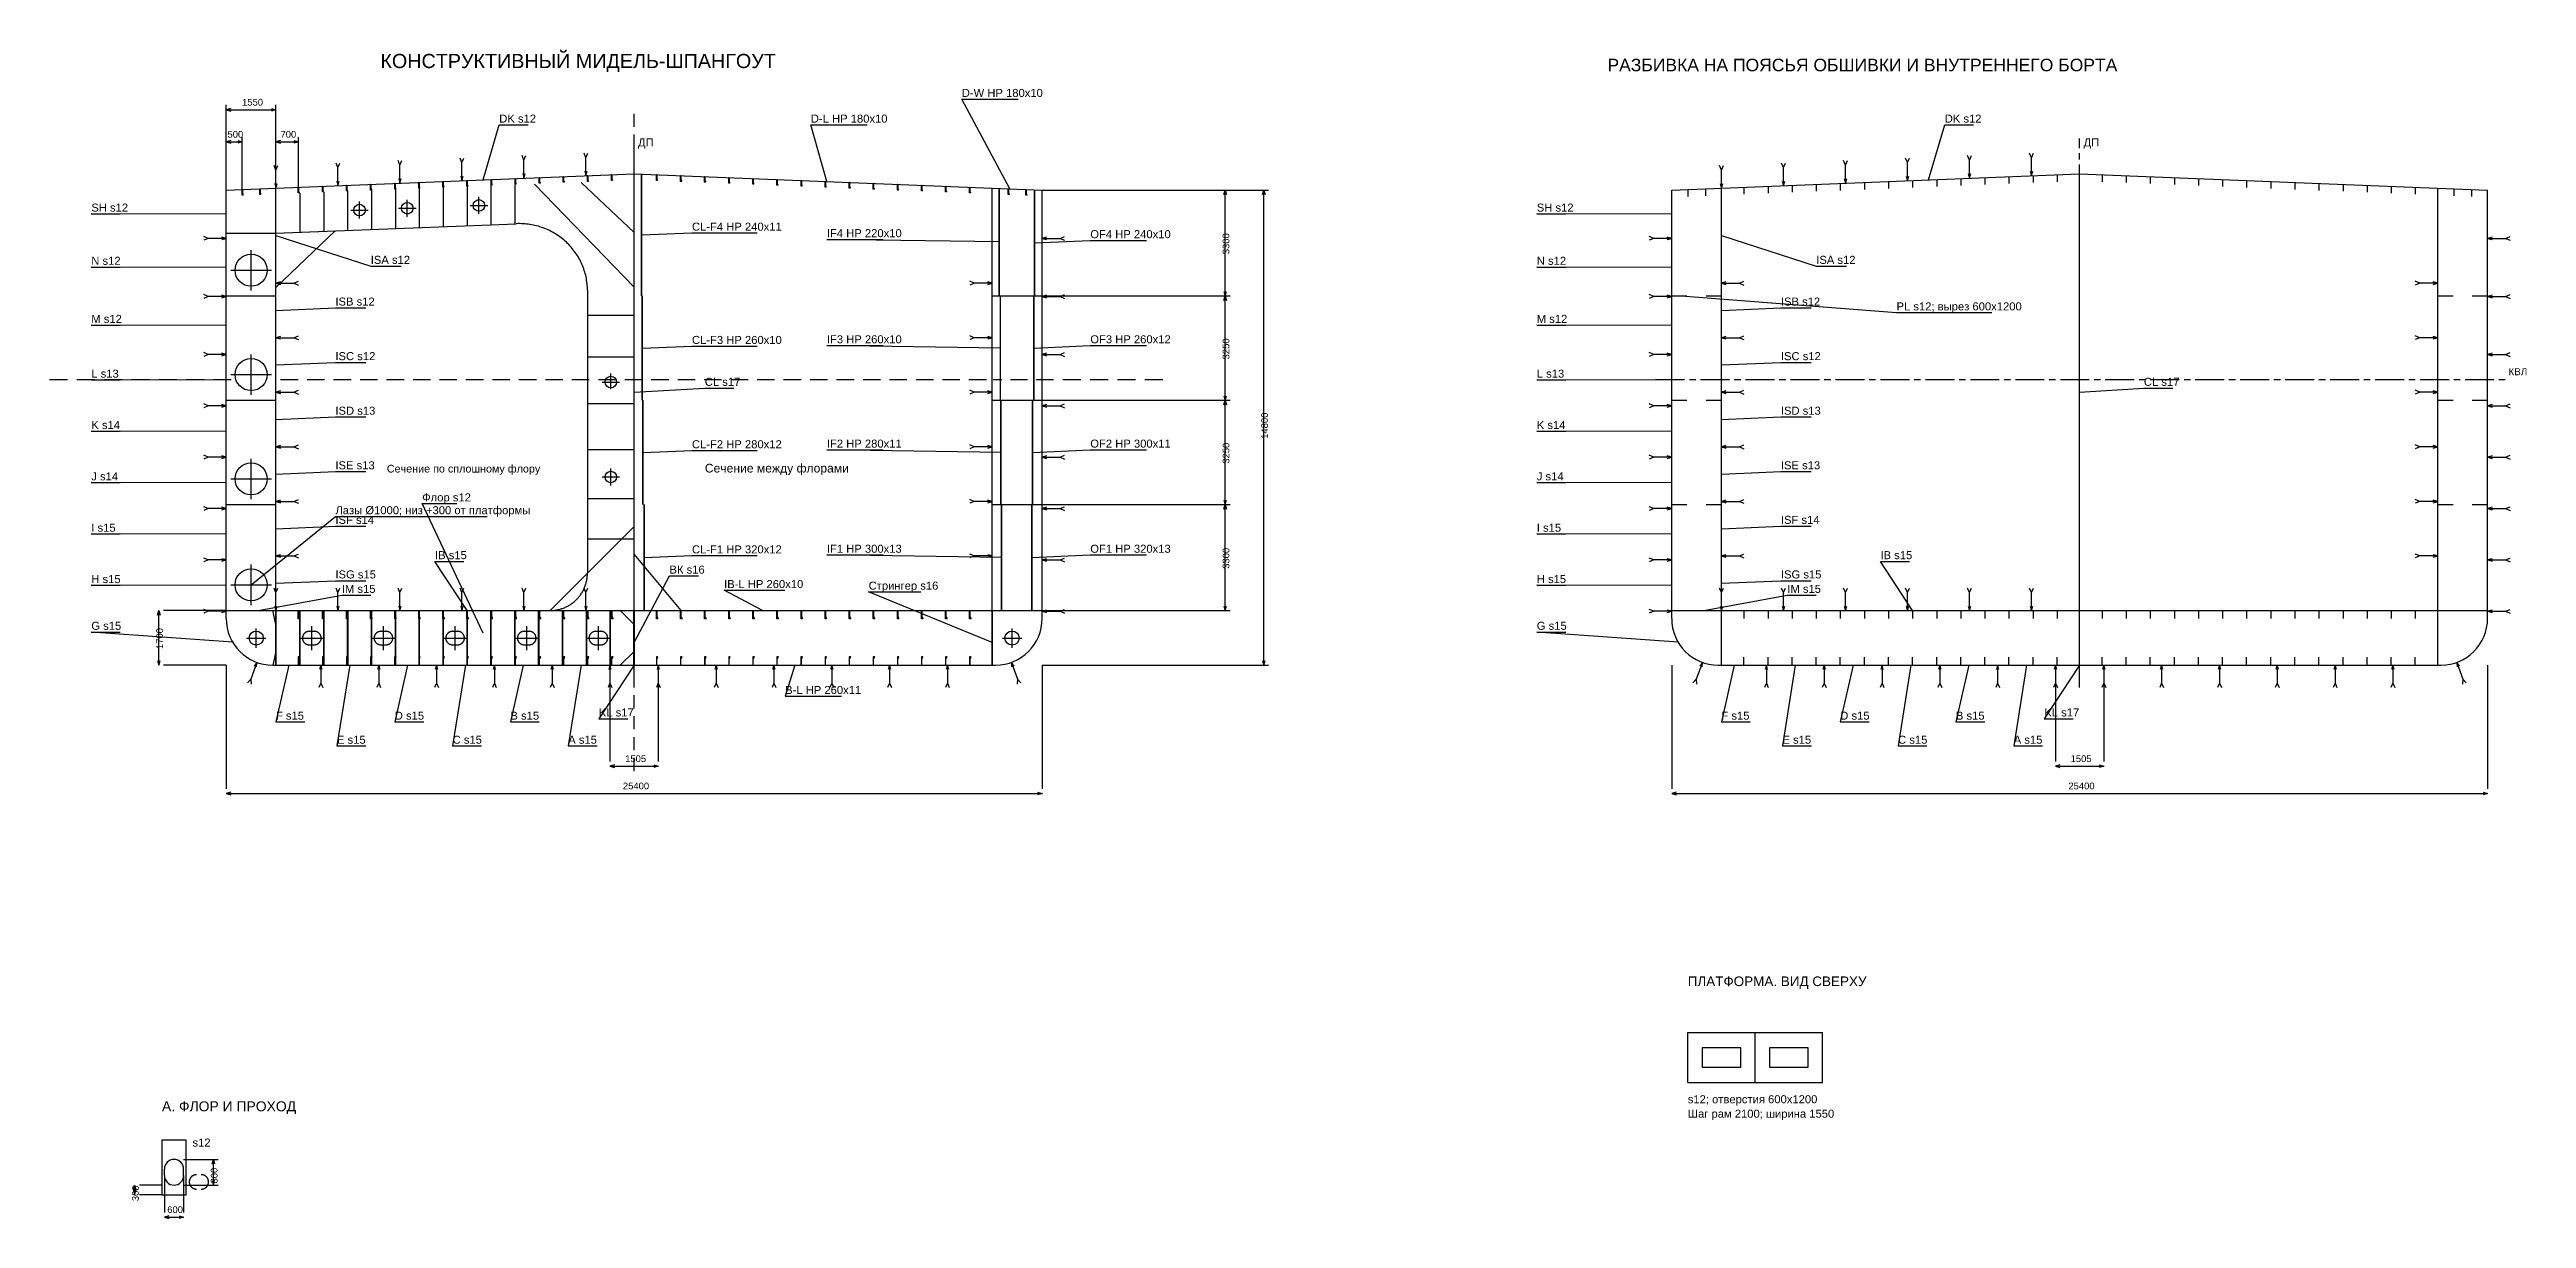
# Model space of a CAD drawing. Header units: millimetres. Extents: x -5500 to 147650, y -17240 to 192034.
# Drawn here: x -5500 to 71611, y -17240 to 19178 of the extents above; entities that cross this region are included whole.
import ezdxf

# ---------------------------------------------------------------- set-up
doc = ezdxf.new("R2010")
doc.units = ezdxf.units.MM
doc.linetypes.add('AXIS22', pattern=[1400, 900, -150, 200, -150])
for name, color, linetype in [('03_CENTER', 30, 'Continuous'), ('03_DIM', 2, 'Continuous'), ('03_FRAME_DETAIL', 7, 'Continuous'), ('03_FRAME_LAYOUT', 4, 'Continuous'), ('03_HULL', 4, 'Continuous'), ('03_MEMBER', 7, 'Continuous'), ('03_SEAM', 7, 'Continuous'), ('03_TEXT', 7, 'Continuous'), ('04_CENTER', 30, 'AXIS22'), ('04_DIM', 2, 'Continuous'), ('04_HULL', 4, 'Continuous'), ('04_MEMBER', 7, 'Continuous'), ('04_SEAM', 7, 'Continuous'), ('04_TEXT', 7, 'Continuous'), ('FLOOR_DIM', 2, 'Continuous'), ('FLOOR_HULL', 4, 'Continuous'), ('FLOOR_TEXT', 7, 'Continuous'), ('PLATFORM_HULL', 4, 'Continuous'), ('PLATFORM_TEXT', 7, 'Continuous')]:
    doc.layers.add(name, color=color, linetype=linetype)
doc.styles.add('RU', font='arial.ttf')

msp = doc.modelspace()

# ---------------------------------------------------------------- texts
at = {"layer": '03_DIM', "style": 'RU'}
for s, p in [('1550', (495, 17430)), ('500', (40, 16430)), ('700', (1690, 16430)), ('1505', (12420, -3020)), ('25400', (12350, -3870))]:
    msp.add_text(s, height=210, dxfattribs=at).set_placement(p)
for s, p in [('3300', (31230, 12800)), ('3250', (31230, 9525)), ('14800', (32430, 7050)), ('3250', (31230, 6275)), ('3300', (31230, 3000)), ('1700', (-1970, 500))]:
    msp.add_text(s, height=210, rotation=90, dxfattribs=at).set_placement(p)
at = {"layer": '03_TEXT', "style": 'RU'}
for s, height, p in [('КОНСТРУКТИВНЫЙ МИДЕЛЬ-ШПАНГОУТ', 440, (4800, 18600)), ('D-W HP 180x10', 250, (22900, 17700)), ('DK s12', 250, (8500, 16900)), ('D-L HP 180x10', 250, (18200, 16900)), ('ДП', 250, (12820, 16158)), ('SH s12', 250, (-4200, 14128)), ('CL-F4 HP 240x11', 250, (14500, 13534)), ('IF4 HP 220x10', 250, (18700, 13331)), ('OF4 HP 240x10', 250, (26900, 13300)), ('N s12', 250, (-4200, 12470)), ('ISA s12', 250, (4500, 12500)), ('M s12', 250, (-4200, 10660)), ('ISB s12', 250, (3400, 11200)), ('CL-F3 HP 260x10', 250, (14500, 10005)), ('IF3 HP 260x10', 250, (18700, 10025)), ('OF3 HP 260x12', 250, (26900, 10025)), ('ISC s12', 250, (3400, 9500)), ('L s13', 250, (-4200, 8955)), ('CL s17', 250, (14900, 8700)), ('ISD s13', 250, (3400, 7800)), ('K s14', 250, (-4200, 7355)), ('CL-F2 HP 280x12', 250, (14500, 6755)), ('IF2 HP 280x11', 250, (18700, 6775)), ('OF2 HP 300x11', 250, (26900, 6775)), ('ISE s13', 250, (3400, 6100)), ('Сечение по сплошному флору', 240, (5000, 6000)), ('Сечение между флорами', 270, (14900, 6000)), ('J s14', 250, (-4200, 5755)), ('Лазы %%c1000; низ +300 от платформы', 250, (3400, 4700)), ('ISF s14', 250, (3400, 4400)), ('Флор s12', 250, (6100, 5100)), ('I s15', 250, (-4200, 4155)), ('IB s15', 250, (6500, 3300)), ('ВК s16', 250, (13800, 2850)), ('CL-F1 HP 320x12', 250, (14500, 3480)), ('IF1 HP 300x13', 250, (18700, 3500)), ('OF1 HP 320x13', 250, (26900, 3500)), ('H s15', 250, (-4200, 2555)), ('ISG s15', 250, (3400, 2700)), ('IM s15', 250, (3600, 2250)), ('IB-L HP 260x10', 250, (15500, 2400)), ('Стрингер s16', 250, (20000, 2350)), ('G s15', 250, (-4200, 1100)), ('B-L HP 260x11', 250, (17400, -900)), ('F s15', 250, (1548, -1700)), ('D s15', 250, (5248, -1700)), ('B s15', 250, (8848, -1700)), ('KL s17', 250, (11600, -1600)), ('E s15', 250, (3448, -2450)), ('C s15', 250, (7048, -2450)), ('A s15', 250, (10648, -2450))]:
    msp.add_text(s, height=height, dxfattribs=at).set_placement(p)
at = {"layer": '04_DIM', "style": 'RU'}
for s, p in [('1505', (57420, -3020)), ('25400', (57350, -3870))]:
    msp.add_text(s, height=210, dxfattribs=at).set_placement(p)
at = {"layer": '04_TEXT', "style": 'RU'}
for s, height, p in [('РАЗБИВКА НА ПОЯСЬЯ ОБШИВКИ И ВНУТРЕННЕГО БОРТА', 390, (43000, 18500)), ('DK s12', 250, (53500, 16900)), ('ДП', 250, (57820, 16158)), ('SH s12', 250, (40800, 14128)), ('N s12', 250, (40800, 12470)), ('ISA s12', 250, (49500, 12500)), ('M s12', 250, (40800, 10660)), ('ISB s12', 250, (48400, 11200)), ('PL s12; вырез 600x1200', 250, (52000, 11050)), ('ISC s12', 250, (48400, 9500)), ('L s13', 250, (40800, 8955)), ('CL s17', 250, (59700, 8700)), ('КВЛ', 220, (71050, 9030)), ('ISD s13', 250, (48400, 7800)), ('K s14', 250, (40800, 7355)), ('ISE s13', 250, (48400, 6100)), ('J s14', 250, (40800, 5755)), ('ISF s14', 250, (48400, 4400)), ('I s15', 250, (40800, 4155)), ('IB s15', 250, (51500, 3300)), ('H s15', 250, (40800, 2555)), ('ISG s15', 250, (48400, 2700)), ('IM s15', 250, (48600, 2250)), ('G s15', 250, (40800, 1100)), ('F s15', 250, (46548, -1700)), ('D s15', 250, (50248, -1700)), ('B s15', 250, (53848, -1700)), ('KL s17', 250, (56600, -1600)), ('E s15', 250, (48448, -2450)), ('C s15', 250, (52048, -2450)), ('A s15', 250, (55648, -2450))]:
    msp.add_text(s, height=height, dxfattribs=at).set_placement(p)
at = {"layer": 'FLOOR_DIM', "style": 'RU'}
for s, p in [('800', (-270, -16150)), ('300', (-2720, -16700))]:
    msp.add_text(s, height=210, rotation=90, dxfattribs=at).set_placement(p)
msp.add_text('600', height=210, dxfattribs=at).set_placement((-1835, -17070))
at = {"layer": 'FLOOR_TEXT', "style": 'RU'}
for s, height, p in [('А. ФЛОР И ПРОХОД', 310, (-2000, -13900)), ('s12', 250, (-1050, -15000))]:
    msp.add_text(s, height=height, dxfattribs=at).set_placement(p)
at = {"layer": 'PLATFORM_TEXT', "style": 'RU'}
for s, height, p in [('ПЛАТФОРМА. ВИД СВЕРХУ', 300, (45500, -10000)), ('s12; отверстия 600x1200', 250, (45500, -13650)), ('Шаг рам 2100; ширина 1550', 250, (45500, -14100))]:
    msp.add_text(s, height=height, dxfattribs=at).set_placement(p)

# ---------------------------------------------------------------- linework, layer by layer
at = {"layer": '03_CENTER'}
for p, q in [((12700, 16768), (12700, 17178)), ((12700, 16118), (12700, 16528)), ((12700, -700), (12700, 16408)), ((12700, 15468), (12700, 15878)), ((12700, 14847), (12700, 15233)), ((3880, 14175), (4423, 14175)), ((4152, 13911), (4152, 14439)), ((5367, 14233), (5910, 14233)), ((5638, 13969), (5638, 14497)), ((7597, 14320), (8140, 14320)), ((7868, 14056), (7868, 14584)), ((12700, 14234), (12700, 14621)), ((12700, 13621), (12700, 14008)), ((12700, 13009), (12700, 13395)), ((775, 11670), (775, 12930)), ((12700, 12396), (12700, 12782)), ((145, 12300), (1405, 12300)), ((12700, 11783), (12700, 12169)), ((12700, 11150), (12700, 11557)), ((12700, 10500), (12700, 10910)), ((12700, 9850), (12700, 10260)), ((775, 8420), (775, 9680)), ((12700, 9200), (12700, 9610)), ((-5500, 8900), (-4940, 8900)), ((-4650, 8900), (-4090, 8900)), ((-3800, 8900), (-3240, 8900)), ((-2950, 8900), (-2390, 8900)), ((-2100, 8900), (-1540, 8900)), ((-1250, 8900), (-690, 8900)), ((-400, 8900), (150, 8900)), ((145, 9050), (1405, 9050)), ((1695, 8900), (2238, 8900)), ((2520, 8900), (3063, 8900)), ((3344, 8900), (3887, 8900)), ((4168, 8900), (4711, 8900)), ((4992, 8900), (5535, 8900)), ((5816, 8900), (6359, 8900)), ((6640, 8900), (7183, 8900)), ((7464, 8900), (8007, 8900)), ((8288, 8900), (8831, 8900)), ((9113, 8900), (9656, 8900)), ((9937, 8900), (10480, 8900)), ((10761, 8900), (11304, 8900)), ((11585, 8900), (12128, 8900)), ((11701, 8819), (12244, 8819)), ((11973, 8591), (11973, 9080)), ((12409, 8900), (12952, 8900)), ((12700, 8616), (12700, 8960)), ((13233, 8900), (13776, 8900)), ((14057, 8900), (14600, 8900)), ((14882, 8900), (15424, 8900)), ((15706, 8900), (16249, 8900)), ((16530, 8900), (17073, 8900)), ((17354, 8900), (17897, 8900)), ((18178, 8900), (18721, 8900)), ((19002, 8900), (19545, 8900)), ((19826, 8900), (20369, 8900)), ((20650, 8900), (21193, 8900)), ((21475, 8900), (22018, 8900)), ((22299, 8900), (22842, 8900)), ((23123, 8900), (23666, 8900)), ((23872, 8900), (24146, 8900)), ((24418, 8900), (24942, 8900)), ((25213, 8900), (25760, 8900)), ((26050, 8900), (26610, 8900)), ((26900, 8900), (27460, 8900)), ((27750, 8900), (28310, 8900)), ((28600, 8900), (29160, 8900)), ((12700, 8059), (12700, 8421)), ((12700, 7438), (12700, 7829)), ((12700, 6816), (12700, 7208)), ((775, 5170), (775, 6430)), ((12700, 6195), (12700, 6587)), ((145, 5800), (1405, 5800)), ((11701, 5860), (12244, 5860)), ((11973, 5593), (11973, 6128)), ((12700, 5574), (12700, 5965)), ((12700, 4951), (12700, 5344)), ((12700, 4321), (12700, 4719)), ((12700, 3690), (12700, 4088)), ((775, 1870), (775, 3130)), ((12700, 3059), (12700, 3457)), ((145, 2500), (1405, 2500)), ((12700, 2428), (12700, 2826)), ((12700, 1797), (12700, 2195)), ((12700, 1169), (12700, 1560)), ((636, 842), (1235, 842)), ((935, 543), (935, 1141)), ((2277, 842), (3053, 842)), ((2665, 468), (2665, 1216)), ((4507, 842), (5283, 842)), ((4895, 468), (4895, 1216)), ((6737, 842), (7513, 842)), ((7125, 468), (7125, 1216)), ((8967, 842), (9743, 842)), ((9355, 468), (9355, 1216)), ((11197, 842), (11973, 842)), ((11585, 468), (11585, 1216)), ((12700, 561), (12700, 945)), ((24165, 842), (24764, 842)), ((24465, 543), (24465, 1141)), ((12700, -50), (12700, 337)), ((12700, -700), (12700, -290)), ((12700, -1350), (12700, -940)), ((12700, -2000), (12700, -1590)), ((12700, -2650), (12700, -2240)), ((12700, -3300), (12700, -2890))]:
    msp.add_line(p, q, dxfattribs=at)
at = {"layer": '03_DIM'}
for p, q in [((0, 14800), (0, 17450)), ((0, 17300), (1550, 17300)), ((1550, 14862), (1550, 17450)), ((0, 14800), (0, 16450)), ((0, 16300), (500, 16300)), ((500, 14820), (500, 16450)), ((1550, 14862), (1550, 16450)), ((1550, 16300), (2250, 16300)), ((2250, 14890), (2250, 16450)), ((25400, 14800), (32450, 14800)), ((25400, 14800), (31250, 14800)), ((31100, 11500), (31100, 14800)), ((32300, 0), (32300, 14800)), ((25400, 11500), (31250, 11500)), ((25400, 11500), (31250, 11500)), ((31100, 8250), (31100, 11500)), ((25400, 8250), (31250, 8250)), ((25400, 8250), (31250, 8250)), ((31100, 5000), (31100, 8250)), ((25400, 5000), (31250, 5000)), ((25400, 5000), (31250, 5000)), ((31100, 1700), (31100, 5000)), ((-2100, 0), (-2100, 1700)), ((0, 1700), (-1950, 1700)), ((25400, 1700), (31250, 1700)), ((0, 0), (-1950, 0)), ((0, 0), (0, -3850)), ((11948, 0), (11948, -3000)), ((13452, 0), (13452, -3000)), ((25400, 0), (25400, -3850)), ((25400, 0), (32450, 0)), ((11948, -3150), (13452, -3150)), ((0, -4000), (25400, -4000))]:
    msp.add_line(p, q, dxfattribs=at)
for points in [[(140, 17340), (0, 17300), (140, 17260)], [(1410, 17340), (1550, 17300), (1410, 17260)], [(140, 16340), (0, 16300), (140, 16260)], [(360, 16340), (500, 16300), (360, 16260)], [(1690, 16340), (1550, 16300), (1690, 16260)], [(2110, 16340), (2250, 16300), (2110, 16260)], [(31060, 14660), (31100, 14800), (31140, 14660)], [(32260, 14660), (32300, 14800), (32340, 14660)], [(31060, 11640), (31100, 11500), (31140, 11640)], [(31060, 11360), (31100, 11500), (31140, 11360)], [(31060, 8390), (31100, 8250), (31140, 8390)], [(31060, 8110), (31100, 8250), (31140, 8110)], [(31060, 5140), (31100, 5000), (31140, 5140)], [(31060, 4860), (31100, 5000), (31140, 4860)], [(-2140, 1560), (-2100, 1700), (-2060, 1560)], [(31060, 1840), (31100, 1700), (31140, 1840)], [(-2140, 140), (-2100, 0), (-2060, 140)], [(32260, 140), (32300, 0), (32340, 140)], [(12088, -3110), (11948, -3150), (12088, -3190)], [(13312, -3110), (13452, -3150), (13312, -3190)], [(140, -3960), (0, -4000), (140, -4040)], [(25260, -3960), (25400, -4000), (25260, -4040)]]:
    msp.add_lwpolyline(points, dxfattribs=at)
at = {"layer": '03_FRAME_DETAIL'}
for p, q in [((2293, 14706), (2293, 13490)), ((3037, 14735), (3037, 13519)), ((3780, 14764), (3780, 13548)), ((4523, 14793), (4523, 13577)), ((5267, 14822), (5267, 13606)), ((6010, 14851), (6010, 13635)), ((6753, 14880), (6753, 13664)), ((7497, 14908), (7497, 13692)), ((8240, 14937), (8240, 13721)), ((8983, 14966), (8983, 13750)), ((9597, 14981), (12700, 11774)), ((11052, 15037), (12700, 13480)), ((11246, 10900), (12700, 10900)), ((11246, 9600), (12700, 9600)), ((11246, 8154), (12700, 8154)), ((11246, 6721), (12700, 6721)), ((11246, 5191), (12700, 5191)), ((10082, 1700), (12700, 4321)), ((11246, 3932), (12700, 3932)), ((12700, 3447), (14154, 1700))]:
    msp.add_line(p, q, dxfattribs=at)
for centre in [(4152, 14175), (5638, 14233), (7868, 14320), (11973, 8819), (11973, 5860)]:
    msp.add_circle(centre, 180, dxfattribs=at)
at = {"layer": '03_FRAME_LAYOUT'}
for p, q in [((0, 13461), (1550, 13461)), ((1550, 13461), (9027, 13752)), ((11246, 11679), (11246, 2865))]:
    msp.add_line(p, q, dxfattribs=at)
msp.add_lwpolyline([(1550, 11764), (1550, 13461), (3392, 13533)], close=True, dxfattribs=at)
for points in [[(11246, 11679), (11245, 11732), (11243, 11784), (11240, 11836), (11235, 11888), (11229, 11940), (11221, 11991), (11213, 12043), (11203, 12094), (11191, 12145), (11178, 12196), (11164, 12246), (11149, 12296), (11132, 12346), (11115, 12395), (11095, 12444), (11075, 12492), (11053, 12540), (11030, 12587), (11006, 12634), (10981, 12680), (10955, 12725), (10927, 12770), (10898, 12814), (10868, 12858), (10837, 12900), (10805, 12942), (10772, 12983), (10738, 13023), (10702, 13062), (10666, 13101), (10629, 13138), (10590, 13175), (10551, 13211), (10511, 13246), (10470, 13279), (10428, 13312), (10386, 13344), (10342, 13374), (10298, 13404), (10253, 13432), (10207, 13460), (10161, 13486), (10114, 13511), (10066, 13535), (10018, 13558), (9969, 13579), (9919, 13600), (9869, 13619), (9819, 13637), (9768, 13653), (9717, 13669), (9665, 13683), (9613, 13696), (9561, 13707), (9508, 13718), (9455, 13727), (9402, 13734), (9349, 13741), (9296, 13746), (9242, 13750), (9188, 13752), (9135, 13754), (9081, 13753), (9027, 13752)], [(10082, 1700), (10111, 1700), (10139, 1701), (10168, 1703), (10196, 1706), (10225, 1709), (10253, 1713), (10281, 1717), (10309, 1722), (10337, 1728), (10365, 1735), (10392, 1742), (10420, 1750), (10447, 1759), (10474, 1768), (10501, 1778), (10527, 1789), (10554, 1800), (10580, 1812), (10605, 1824), (10631, 1838), (10656, 1851), (10680, 1866), (10705, 1881), (10729, 1896), (10752, 1912), (10775, 1929), (10798, 1947), (10820, 1964), (10842, 1983), (10864, 2002), (10884, 2021), (10905, 2041), (10925, 2062), (10944, 2083), (10963, 2104), (10982, 2126), (10999, 2148), (11017, 2171), (11033, 2194), (11050, 2218), (11065, 2242), (11080, 2266), (11095, 2291), (11108, 2316), (11121, 2341), (11134, 2367), (11146, 2393), (11157, 2419), (11168, 2446), (11178, 2472), (11187, 2499), (11196, 2527), (11204, 2554), (11211, 2582), (11217, 2610), (11223, 2637), (11229, 2666), (11233, 2694), (11237, 2722), (11240, 2751), (11242, 2779), (11244, 2808), (11245, 2836), (11246, 2865)]]:
    msp.add_lwpolyline(points, dxfattribs=at)
at = {"layer": '03_HULL'}
for p, q in [((0, 1450), (0, 14800)), ((1550, 0), (1550, 14862)), ((12700, 0), (12700, 15308)), ((23850, 0), (23850, 14862)), ((25400, 1450), (25400, 14800)), ((0, 11500), (1550, 11500)), ((23850, 11500), (25400, 11500)), ((0, 8250), (1550, 8250)), ((23850, 8250), (25400, 8250)), ((0, 5000), (1550, 5000)), ((23850, 5000), (25400, 5000)), ((0, 1700), (25400, 1700)), ((1450, 0), (23950, 0))]:
    msp.add_line(p, q, dxfattribs=at)
msp.add_lwpolyline([(0, 14800), (12700, 15308), (25400, 14800)], dxfattribs=at)
for centre, start, end in [((1450, 1450), 180, 270), ((23950, 1450), 270, 360)]:
    msp.add_arc(centre, 1450, start, end, dxfattribs=at)
at = {"layer": '03_MEMBER'}
for p, q in [((12929, 11500), (12929, 15308)), ((12940, 11500), (12940, 15308)), ((24060, 11500), (24060, 14862)), ((24070, 11500), (24070, 14862)), ((25160, 11500), (25160, 14800)), ((25170, 11500), (25170, 14800)), ((12950, 8250), (12950, 11500)), ((12960, 8250), (12960, 11500)), ((24100, 8250), (24100, 11500)), ((24110, 8250), (24110, 11500)), ((25140, 8250), (25140, 11500)), ((25152, 8250), (25152, 11500)), ((12968, 5000), (12968, 8250)), ((12980, 5000), (12980, 8250)), ((24119, 5000), (24119, 8250)), ((24130, 5000), (24130, 8250)), ((25100, 5000), (25100, 8250)), ((25111, 5000), (25111, 8250)), ((13008, 1700), (13008, 5000)), ((13020, 1700), (13020, 5000)), ((24137, 1700), (24137, 5000)), ((24150, 1700), (24150, 5000)), ((25080, 1700), (25080, 5000)), ((25093, 1700), (25093, 5000)), ((1548, 0), (1548, 1700)), ((1558, 0), (1558, 1700)), ((2293, 0), (2293, 1700)), ((2305, 0), (2305, 1700)), ((3037, 0), (3037, 1700)), ((3048, 0), (3048, 1700)), ((3780, 0), (3780, 1700)), ((3792, 0), (3792, 1700)), ((4523, 0), (4523, 1700)), ((4535, 0), (4535, 1700)), ((5267, 0), (5267, 1700)), ((5278, 0), (5278, 1700)), ((6010, 0), (6010, 1700)), ((6022, 0), (6022, 1700)), ((6753, 0), (6753, 1700)), ((6765, 0), (6765, 1700)), ((7497, 0), (7497, 1700)), ((7508, 0), (7508, 1700)), ((8240, 0), (8240, 1700)), ((8252, 0), (8252, 1700)), ((8983, 0), (8983, 1700)), ((8995, 0), (8995, 1700)), ((9727, 0), (9727, 1700)), ((9738, 0), (9738, 1700)), ((10470, 0), (10470, 1700)), ((10482, 0), (10482, 1700)), ((11213, 0), (11213, 1700)), ((11225, 0), (11225, 1700)), ((11957, 0), (11957, 1700)), ((11968, 0), (11968, 1700)), ((12692, 0), (12692, 1700)), ((12708, 0), (12708, 1700)), ((23842, 0), (23842, 1700)), ((23852, 0), (23852, 1700)), ((2592, 1052), (2738, 1052)), ((4822, 1052), (4968, 1052)), ((7052, 1052), (7198, 1052)), ((9282, 1052), (9428, 1052)), ((11512, 1052), (11658, 1052)), ((2592, 631), (2738, 631)), ((4822, 631), (4968, 631)), ((7052, 631), (7198, 631)), ((9282, 631), (9428, 631)), ((11512, 631), (11658, 631))]:
    msp.add_line(p, q, dxfattribs=at)
for points in [[(495, 14820), (505, 14820), (505, 14683), (530, 14650), (520, 14640), (495, 14640)], [(1045, 14842), (1055, 14842), (1055, 14705), (1080, 14672), (1070, 14662), (1045, 14662)], [(2245, 14890), (2255, 14890), (2255, 14753), (2280, 14720), (2270, 14710), (2245, 14710)], [(2995, 14920), (3005, 14920), (3005, 14783), (3030, 14750), (3020, 14740), (2995, 14740)], [(3745, 14950), (3755, 14950), (3755, 14813), (3780, 14780), (3770, 14770), (3745, 14770)], [(4495, 14980), (4505, 14980), (4505, 14843), (4530, 14810), (4520, 14800), (4495, 14800)], [(5245, 15010), (5255, 15010), (5255, 14873), (5280, 14840), (5270, 14830), (5245, 14830)], [(5995, 15040), (6005, 15040), (6005, 14903), (6030, 14870), (6020, 14860), (5995, 14860)], [(6745, 15070), (6755, 15070), (6755, 14933), (6780, 14900), (6770, 14890), (6745, 14890)], [(7495, 15100), (7505, 15100), (7505, 14963), (7530, 14930), (7520, 14920), (7495, 14920)], [(8245, 15130), (8255, 15130), (8255, 14993), (8280, 14960), (8270, 14950), (8245, 14950)], [(8995, 15160), (9005, 15160), (9005, 15023), (9030, 14990), (9020, 14980), (8995, 14980)], [(9745, 15190), (9755, 15190), (9755, 15053), (9780, 15020), (9770, 15010), (9745, 15010)], [(10495, 15220), (10505, 15220), (10505, 15083), (10530, 15050), (10520, 15040), (10495, 15040)], [(11245, 15250), (11255, 15250), (11255, 15113), (11280, 15080), (11270, 15070), (11245, 15070)], [(11995, 15280), (12005, 15280), (12005, 15143), (12030, 15110), (12020, 15100), (11995, 15100)], [(13395, 15280), (13405, 15280), (13405, 15143), (13430, 15110), (13420, 15100), (13395, 15100)], [(14145, 15250), (14155, 15250), (14155, 15113), (14180, 15080), (14170, 15070), (14145, 15070)], [(14895, 15220), (14905, 15220), (14905, 15083), (14930, 15050), (14920, 15040), (14895, 15040)], [(15645, 15190), (15655, 15190), (15655, 15053), (15680, 15020), (15670, 15010), (15645, 15010)], [(16395, 15160), (16405, 15160), (16405, 15023), (16430, 14990), (16420, 14980), (16395, 14980)], [(17145, 15130), (17155, 15130), (17155, 14993), (17180, 14960), (17170, 14950), (17145, 14950)], [(17895, 15100), (17905, 15100), (17905, 14963), (17930, 14930), (17920, 14920), (17895, 14920)], [(18645, 15070), (18655, 15070), (18655, 14933), (18680, 14900), (18670, 14890), (18645, 14890)], [(19395, 15040), (19405, 15040), (19405, 14903), (19430, 14870), (19420, 14860), (19395, 14860)], [(20145, 15010), (20155, 15010), (20155, 14873), (20180, 14840), (20170, 14830), (20145, 14830)], [(20895, 14980), (20905, 14980), (20905, 14843), (20930, 14810), (20920, 14800), (20895, 14800)], [(21645, 14950), (21655, 14950), (21655, 14813), (21680, 14780), (21670, 14770), (21645, 14770)], [(22395, 14920), (22405, 14920), (22405, 14783), (22430, 14750), (22420, 14740), (22395, 14740)], [(23145, 14890), (23155, 14890), (23155, 14753), (23180, 14720), (23170, 14710), (23145, 14710)], [(24345, 14842), (24355, 14842), (24355, 14705), (24380, 14672), (24370, 14662), (24345, 14662)], [(24895, 14820), (24905, 14820), (24905, 14683), (24930, 14650), (24920, 14640), (24895, 14640)], [(2245, 1700), (2255, 1700), (2255, 1504), (2292, 1450), (2282, 1440), (2245, 1440)], [(2995, 1700), (3005, 1700), (3005, 1504), (3042, 1450), (3032, 1440), (2995, 1440)], [(3745, 1700), (3755, 1700), (3755, 1504), (3792, 1450), (3782, 1440), (3745, 1440)], [(4495, 1700), (4505, 1700), (4505, 1504), (4542, 1450), (4532, 1440), (4495, 1440)], [(5245, 1700), (5255, 1700), (5255, 1504), (5292, 1450), (5282, 1440), (5245, 1440)], [(5995, 1700), (6005, 1700), (6005, 1504), (6042, 1450), (6032, 1440), (5995, 1440)], [(6745, 1700), (6755, 1700), (6755, 1504), (6792, 1450), (6782, 1440), (6745, 1440)], [(7495, 1700), (7505, 1700), (7505, 1504), (7542, 1450), (7532, 1440), (7495, 1440)], [(8245, 1700), (8255, 1700), (8255, 1504), (8292, 1450), (8282, 1440), (8245, 1440)], [(8995, 1700), (9005, 1700), (9005, 1504), (9042, 1450), (9032, 1440), (8995, 1440)], [(9745, 1700), (9755, 1700), (9755, 1504), (9792, 1450), (9782, 1440), (9745, 1440)], [(10495, 1700), (10505, 1700), (10505, 1504), (10542, 1450), (10532, 1440), (10495, 1440)], [(11245, 1700), (11255, 1700), (11255, 1504), (11292, 1450), (11282, 1440), (11245, 1440)], [(11995, 1700), (12005, 1700), (12005, 1504), (12042, 1450), (12032, 1440), (11995, 1440)], [(13395, 1700), (13405, 1700), (13405, 1504), (13442, 1450), (13432, 1440), (13395, 1440)], [(14145, 1700), (14155, 1700), (14155, 1504), (14192, 1450), (14182, 1440), (14145, 1440)], [(14895, 1700), (14905, 1700), (14905, 1504), (14942, 1450), (14932, 1440), (14895, 1440)], [(15645, 1700), (15655, 1700), (15655, 1504), (15692, 1450), (15682, 1440), (15645, 1440)], [(16395, 1700), (16405, 1700), (16405, 1504), (16442, 1450), (16432, 1440), (16395, 1440)], [(17145, 1700), (17155, 1700), (17155, 1504), (17192, 1450), (17182, 1440), (17145, 1440)], [(17895, 1700), (17905, 1700), (17905, 1504), (17942, 1450), (17932, 1440), (17895, 1440)], [(18645, 1700), (18655, 1700), (18655, 1504), (18692, 1450), (18682, 1440), (18645, 1440)], [(19395, 1700), (19405, 1700), (19405, 1504), (19442, 1450), (19432, 1440), (19395, 1440)], [(20145, 1700), (20155, 1700), (20155, 1504), (20192, 1450), (20182, 1440), (20145, 1440)], [(20895, 1700), (20905, 1700), (20905, 1504), (20942, 1450), (20932, 1440), (20895, 1440)], [(21645, 1700), (21655, 1700), (21655, 1504), (21692, 1450), (21682, 1440), (21645, 1440)], [(22395, 1700), (22405, 1700), (22405, 1504), (22442, 1450), (22432, 1440), (22395, 1440)], [(23145, 1700), (23155, 1700), (23155, 1504), (23192, 1450), (23182, 1440), (23145, 1440)], [(2244, 0), (2256, 0), (2256, 196), (2292, 249), (2282, 260), (2244, 260)], [(2994, 0), (3006, 0), (3006, 196), (3042, 249), (3032, 260), (2994, 260)], [(3744, 0), (3756, 0), (3756, 196), (3792, 249), (3782, 260), (3744, 260)], [(4494, 0), (4506, 0), (4506, 196), (4542, 249), (4532, 260), (4494, 260)], [(5244, 0), (5256, 0), (5256, 196), (5292, 249), (5282, 260), (5244, 260)], [(5994, 0), (6006, 0), (6006, 196), (6042, 249), (6032, 260), (5994, 260)], [(6744, 0), (6756, 0), (6756, 196), (6792, 249), (6782, 260), (6744, 260)], [(7494, 0), (7506, 0), (7506, 196), (7542, 249), (7532, 260), (7494, 260)], [(8244, 0), (8256, 0), (8256, 196), (8292, 249), (8282, 260), (8244, 260)], [(8994, 0), (9006, 0), (9006, 196), (9042, 249), (9032, 260), (8994, 260)], [(9744, 0), (9756, 0), (9756, 196), (9792, 249), (9782, 260), (9744, 260)], [(10494, 0), (10506, 0), (10506, 196), (10542, 249), (10532, 260), (10494, 260)], [(11244, 0), (11256, 0), (11256, 196), (11292, 249), (11282, 260), (11244, 260)], [(11994, 0), (12006, 0), (12006, 196), (12042, 249), (12032, 260), (11994, 260)], [(13394, 0), (13406, 0), (13406, 196), (13442, 249), (13432, 260), (13394, 260)], [(14144, 0), (14156, 0), (14156, 196), (14192, 249), (14182, 260), (14144, 260)], [(14894, 0), (14906, 0), (14906, 196), (14942, 249), (14932, 260), (14894, 260)], [(15644, 0), (15656, 0), (15656, 196), (15692, 249), (15682, 260), (15644, 260)], [(16394, 0), (16406, 0), (16406, 196), (16442, 249), (16432, 260), (16394, 260)], [(17144, 0), (17156, 0), (17156, 196), (17192, 249), (17182, 260), (17144, 260)], [(17894, 0), (17906, 0), (17906, 196), (17942, 249), (17932, 260), (17894, 260)], [(18644, 0), (18656, 0), (18656, 196), (18692, 249), (18682, 260), (18644, 260)], [(19394, 0), (19406, 0), (19406, 196), (19442, 249), (19432, 260), (19394, 260)], [(20144, 0), (20156, 0), (20156, 196), (20192, 249), (20182, 260), (20144, 260)], [(20894, 0), (20906, 0), (20906, 196), (20942, 249), (20932, 260), (20894, 260)], [(21644, 0), (21656, 0), (21656, 196), (21692, 249), (21682, 260), (21644, 260)], [(22394, 0), (22406, 0), (22406, 196), (22442, 249), (22432, 260), (22394, 260)], [(23144, 0), (23156, 0), (23156, 196), (23192, 249), (23182, 260), (23144, 260)]]:
    msp.add_lwpolyline(points, close=True, dxfattribs=at)
for points in [[(1550, 1263), (1450, 1700)], [(12700, 1263), (12264, 1700)], [(2592, 1052), (2582, 1052), (2571, 1051), (2560, 1050), (2550, 1048), (2539, 1046), (2529, 1043), (2519, 1040), (2509, 1036), (2499, 1032), (2489, 1028), (2480, 1022), (2471, 1017), (2462, 1011), (2454, 1005), (2446, 998), (2438, 991), (2431, 983), (2424, 975), (2417, 967), (2411, 959), (2405, 950), (2400, 941), (2395, 932), (2391, 922), (2387, 913), (2384, 903), (2381, 893), (2378, 883), (2376, 873), (2375, 863), (2374, 852), (2374, 842), (2374, 832), (2375, 821), (2376, 811), (2378, 801), (2381, 791), (2384, 781), (2387, 771), (2391, 761), (2395, 752), (2400, 743), (2405, 734), (2411, 725), (2417, 717), (2424, 708), (2431, 701), (2438, 693), (2446, 686), (2454, 679), (2462, 673), (2471, 667), (2480, 661), (2489, 656), (2499, 652), (2509, 647), (2519, 644), (2529, 641), (2539, 638), (2550, 635), (2560, 634), (2571, 632), (2582, 632), (2592, 631)], [(2738, 631), (2748, 632), (2759, 632), (2770, 634), (2780, 635), (2791, 638), (2801, 641), (2811, 644), (2821, 647), (2831, 652), (2841, 656), (2850, 661), (2859, 667), (2868, 673), (2876, 679), (2884, 686), (2892, 693), (2899, 701), (2906, 708), (2913, 717), (2919, 725), (2925, 734), (2930, 743), (2935, 752), (2939, 761), (2943, 771), (2946, 781), (2949, 791), (2952, 801), (2954, 811), (2955, 821), (2956, 832), (2956, 842), (2956, 852), (2955, 863), (2954, 873), (2952, 883), (2949, 893), (2946, 903), (2943, 913), (2939, 922), (2935, 932), (2930, 941), (2925, 950), (2919, 959), (2913, 967), (2906, 975), (2899, 983), (2892, 991), (2884, 998), (2876, 1005), (2868, 1011), (2859, 1017), (2850, 1022), (2841, 1028), (2831, 1032), (2821, 1036), (2811, 1040), (2801, 1043), (2791, 1046), (2780, 1048), (2770, 1050), (2759, 1051), (2748, 1052), (2738, 1052)], [(4822, 1052), (4812, 1052), (4801, 1051), (4790, 1050), (4780, 1048), (4769, 1046), (4759, 1043), (4749, 1040), (4739, 1036), (4729, 1032), (4719, 1028), (4710, 1022), (4701, 1017), (4692, 1011), (4684, 1005), (4676, 998), (4668, 991), (4661, 983), (4654, 975), (4647, 967), (4641, 959), (4635, 950), (4630, 941), (4625, 932), (4621, 922), (4617, 913), (4614, 903), (4611, 893), (4608, 883), (4606, 873), (4605, 863), (4604, 852), (4604, 842), (4604, 832), (4605, 821), (4606, 811), (4608, 801), (4611, 791), (4614, 781), (4617, 771), (4621, 761), (4625, 752), (4630, 743), (4635, 734), (4641, 725), (4647, 717), (4654, 708), (4661, 701), (4668, 693), (4676, 686), (4684, 679), (4692, 673), (4701, 667), (4710, 661), (4719, 656), (4729, 652), (4739, 647), (4749, 644), (4759, 641), (4769, 638), (4780, 635), (4790, 634), (4801, 632), (4812, 632), (4822, 631)], [(4968, 631), (4978, 632), (4989, 632), (5000, 634), (5010, 635), (5021, 638), (5031, 641), (5041, 644), (5051, 647), (5061, 652), (5071, 656), (5080, 661), (5089, 667), (5098, 673), (5106, 679), (5114, 686), (5122, 693), (5129, 701), (5136, 708), (5143, 717), (5149, 725), (5155, 734), (5160, 743), (5165, 752), (5169, 761), (5173, 771), (5176, 781), (5179, 791), (5182, 801), (5184, 811), (5185, 821), (5186, 832), (5186, 842), (5186, 852), (5185, 863), (5184, 873), (5182, 883), (5179, 893), (5176, 903), (5173, 913), (5169, 922), (5165, 932), (5160, 941), (5155, 950), (5149, 959), (5143, 967), (5136, 975), (5129, 983), (5122, 991), (5114, 998), (5106, 1005), (5098, 1011), (5089, 1017), (5080, 1022), (5071, 1028), (5061, 1032), (5051, 1036), (5041, 1040), (5031, 1043), (5021, 1046), (5010, 1048), (5000, 1050), (4989, 1051), (4978, 1052), (4968, 1052)], [(7052, 1052), (7042, 1052), (7031, 1051), (7020, 1050), (7010, 1048), (6999, 1046), (6989, 1043), (6979, 1040), (6969, 1036), (6959, 1032), (6949, 1028), (6940, 1022), (6931, 1017), (6922, 1011), (6914, 1005), (6906, 998), (6898, 991), (6891, 983), (6884, 975), (6877, 967), (6871, 959), (6865, 950), (6860, 941), (6855, 932), (6851, 922), (6847, 913), (6844, 903), (6841, 893), (6838, 883), (6836, 873), (6835, 863), (6834, 852), (6834, 842), (6834, 832), (6835, 821), (6836, 811), (6838, 801), (6841, 791), (6844, 781), (6847, 771), (6851, 761), (6855, 752), (6860, 743), (6865, 734), (6871, 725), (6877, 717), (6884, 708), (6891, 701), (6898, 693), (6906, 686), (6914, 679), (6922, 673), (6931, 667), (6940, 661), (6949, 656), (6959, 652), (6969, 647), (6979, 644), (6989, 641), (6999, 638), (7010, 635), (7020, 634), (7031, 632), (7042, 632), (7052, 631)], [(7198, 631), (7208, 632), (7219, 632), (7230, 634), (7240, 635), (7251, 638), (7261, 641), (7271, 644), (7281, 647), (7291, 652), (7301, 656), (7310, 661), (7319, 667), (7328, 673), (7336, 679), (7344, 686), (7352, 693), (7359, 701), (7366, 708), (7373, 717), (7379, 725), (7385, 734), (7390, 743), (7395, 752), (7399, 761), (7403, 771), (7406, 781), (7409, 791), (7412, 801), (7414, 811), (7415, 821), (7416, 832), (7416, 842), (7416, 852), (7415, 863), (7414, 873), (7412, 883), (7409, 893), (7406, 903), (7403, 913), (7399, 922), (7395, 932), (7390, 941), (7385, 950), (7379, 959), (7373, 967), (7366, 975), (7359, 983), (7352, 991), (7344, 998), (7336, 1005), (7328, 1011), (7319, 1017), (7310, 1022), (7301, 1028), (7291, 1032), (7281, 1036), (7271, 1040), (7261, 1043), (7251, 1046), (7240, 1048), (7230, 1050), (7219, 1051), (7208, 1052), (7198, 1052)], [(9282, 1052), (9272, 1052), (9261, 1051), (9250, 1050), (9240, 1048), (9229, 1046), (9219, 1043), (9209, 1040), (9199, 1036), (9189, 1032), (9179, 1028), (9170, 1022), (9161, 1017), (9152, 1011), (9144, 1005), (9136, 998), (9128, 991), (9121, 983), (9114, 975), (9107, 967), (9101, 959), (9095, 950), (9090, 941), (9085, 932), (9081, 922), (9077, 913), (9074, 903), (9071, 893), (9068, 883), (9066, 873), (9065, 863), (9064, 852), (9064, 842), (9064, 832), (9065, 821), (9066, 811), (9068, 801), (9071, 791), (9074, 781), (9077, 771), (9081, 761), (9085, 752), (9090, 743), (9095, 734), (9101, 725), (9107, 717), (9114, 708), (9121, 701), (9128, 693), (9136, 686), (9144, 679), (9152, 673), (9161, 667), (9170, 661), (9179, 656), (9189, 652), (9199, 647), (9209, 644), (9219, 641), (9229, 638), (9240, 635), (9250, 634), (9261, 632), (9272, 632), (9282, 631)], [(9428, 631), (9438, 632), (9449, 632), (9460, 634), (9470, 635), (9481, 638), (9491, 641), (9501, 644), (9511, 647), (9521, 652), (9531, 656), (9540, 661), (9549, 667), (9558, 673), (9566, 679), (9574, 686), (9582, 693), (9589, 701), (9596, 708), (9603, 717), (9609, 725), (9615, 734), (9620, 743), (9625, 752), (9629, 761), (9633, 771), (9636, 781), (9639, 791), (9642, 801), (9644, 811), (9645, 821), (9646, 832), (9646, 842), (9646, 852), (9645, 863), (9644, 873), (9642, 883), (9639, 893), (9636, 903), (9633, 913), (9629, 922), (9625, 932), (9620, 941), (9615, 950), (9609, 959), (9603, 967), (9596, 975), (9589, 983), (9582, 991), (9574, 998), (9566, 1005), (9558, 1011), (9549, 1017), (9540, 1022), (9531, 1028), (9521, 1032), (9511, 1036), (9501, 1040), (9491, 1043), (9481, 1046), (9470, 1048), (9460, 1050), (9449, 1051), (9438, 1052), (9428, 1052)], [(11512, 1052), (11502, 1052), (11491, 1051), (11480, 1050), (11470, 1048), (11459, 1046), (11449, 1043), (11439, 1040), (11429, 1036), (11419, 1032), (11409, 1028), (11400, 1022), (11391, 1017), (11382, 1011), (11374, 1005), (11366, 998), (11358, 991), (11351, 983), (11344, 975), (11337, 967), (11331, 959), (11325, 950), (11320, 941), (11315, 932), (11311, 922), (11307, 913), (11304, 903), (11301, 893), (11298, 883), (11296, 873), (11295, 863), (11294, 852), (11294, 842), (11294, 832), (11295, 821), (11296, 811), (11298, 801), (11301, 791), (11304, 781), (11307, 771), (11311, 761), (11315, 752), (11320, 743), (11325, 734), (11331, 725), (11337, 717), (11344, 708), (11351, 701), (11358, 693), (11366, 686), (11374, 679), (11382, 673), (11391, 667), (11400, 661), (11409, 656), (11419, 652), (11429, 647), (11439, 644), (11449, 641), (11459, 638), (11470, 635), (11480, 634), (11491, 632), (11502, 632), (11512, 631)], [(11658, 631), (11668, 632), (11679, 632), (11690, 634), (11700, 635), (11711, 638), (11721, 641), (11731, 644), (11741, 647), (11751, 652), (11761, 656), (11770, 661), (11779, 667), (11788, 673), (11796, 679), (11804, 686), (11812, 693), (11819, 701), (11826, 708), (11833, 717), (11839, 725), (11845, 734), (11850, 743), (11855, 752), (11859, 761), (11863, 771), (11866, 781), (11869, 791), (11872, 801), (11874, 811), (11875, 821), (11876, 832), (11876, 842), (11876, 852), (11875, 863), (11874, 873), (11872, 883), (11869, 893), (11866, 903), (11863, 913), (11859, 922), (11855, 932), (11850, 941), (11845, 950), (11839, 959), (11833, 967), (11826, 975), (11819, 983), (11812, 991), (11804, 998), (11796, 1005), (11788, 1011), (11779, 1017), (11770, 1022), (11761, 1028), (11751, 1032), (11741, 1036), (11731, 1040), (11721, 1043), (11711, 1046), (11700, 1048), (11690, 1050), (11679, 1051), (11668, 1052), (11658, 1052)], [(1550, 421), (1450, 0)], [(12700, 421), (12264, 0)], [(-925, -15875), (-936, -15875), (-947, -15876), (-958, -15877), (-969, -15879), (-980, -15882), (-990, -15885), (-1001, -15888), (-1011, -15892), (-1021, -15897), (-1031, -15902), (-1041, -15907), (-1050, -15913), (-1059, -15919), (-1068, -15926), (-1076, -15933), (-1084, -15941), (-1092, -15949), (-1099, -15957), (-1106, -15966), (-1112, -15975), (-1118, -15984), (-1123, -15994), (-1128, -16004), (-1133, -16014), (-1137, -16024), (-1140, -16035), (-1143, -16045), (-1146, -16056), (-1148, -16067), (-1149, -16078), (-1150, -16089), (-1150, -16100), (-1150, -16111), (-1149, -16122), (-1148, -16133), (-1146, -16144), (-1143, -16155), (-1140, -16165), (-1137, -16176), (-1133, -16186), (-1128, -16196), (-1123, -16206), (-1118, -16216), (-1112, -16225), (-1106, -16234), (-1099, -16243), (-1092, -16251), (-1084, -16259), (-1076, -16267), (-1068, -16274), (-1059, -16281), (-1050, -16287), (-1041, -16293), (-1031, -16298), (-1021, -16303), (-1011, -16308), (-1001, -16312), (-990, -16315), (-980, -16318), (-969, -16321), (-958, -16323), (-947, -16324), (-936, -16325), (-925, -16325)], [(-775, -16325), (-764, -16325), (-753, -16324), (-742, -16323), (-731, -16321), (-720, -16318), (-710, -16315), (-699, -16312), (-689, -16308), (-679, -16303), (-669, -16298), (-659, -16293), (-650, -16287), (-641, -16281), (-632, -16274), (-624, -16267), (-616, -16259), (-608, -16251), (-601, -16243), (-594, -16234), (-588, -16225), (-582, -16216), (-577, -16206), (-572, -16196), (-567, -16186), (-563, -16176), (-560, -16165), (-557, -16155), (-554, -16144), (-552, -16133), (-551, -16122), (-550, -16111), (-550, -16100), (-550, -16089), (-551, -16078), (-552, -16067), (-554, -16056), (-557, -16045), (-560, -16035), (-563, -16024), (-567, -16014), (-572, -16004), (-577, -15994), (-582, -15984), (-588, -15975), (-594, -15966), (-601, -15957), (-608, -15949), (-616, -15941), (-624, -15933), (-632, -15926), (-641, -15919), (-650, -15913), (-659, -15907), (-669, -15902), (-679, -15897), (-689, -15892), (-699, -15888), (-710, -15885), (-720, -15882), (-731, -15879), (-742, -15877), (-753, -15876), (-764, -15875), (-775, -15875)]]:
    msp.add_lwpolyline(points, dxfattribs=at)
for centre, radius in [((775, 12300), 500), ((775, 9050), 500), ((775, 5800), 500), ((775, 2500), 500), ((935, 842), 220), ((24465, 842), 220)]:
    msp.add_circle(centre, radius, dxfattribs=at)
at = {"layer": '03_SEAM'}
for p, q in [((1550, 15422), (1490, 15562)), ((1550, 15422), (1610, 15562)), ((3480, 15499), (3420, 15639)), ((3480, 15499), (3540, 15639)), ((3480, 14939), (3480, 15499)), ((5410, 15576), (5350, 15716)), ((5410, 15576), (5470, 15716)), ((5410, 15016), (5410, 15576)), ((7340, 15654), (7280, 15794)), ((7340, 15654), (7400, 15794)), ((7340, 15094), (7340, 15654)), ((9270, 15731), (9210, 15871)), ((9270, 15731), (9330, 15871)), ((9270, 15171), (9270, 15731)), ((11200, 15808), (11140, 15948)), ((11200, 15808), (11260, 15948)), ((11200, 15248), (11200, 15808)), ((1550, 14862), (1550, 15422)), ((-560, 13295), (-700, 13355)), ((-560, 13295), (-700, 13235)), ((0, 13295), (-560, 13295)), ((25400, 13295), (25960, 13295)), ((25960, 13295), (26100, 13355)), ((25960, 13295), (26100, 13235)), ((1550, 11900), (2110, 11900)), ((2110, 11900), (2250, 11960)), ((2110, 11900), (2250, 11840)), ((23290, 11900), (23150, 11960)), ((23290, 11900), (23150, 11840)), ((23850, 11900), (23290, 11900)), ((-560, 11485), (-700, 11545)), ((-560, 11485), (-700, 11425)), ((0, 11485), (-560, 11485)), ((25400, 11485), (25960, 11485)), ((25960, 11485), (26100, 11545)), ((25960, 11485), (26100, 11425)), ((1550, 10200), (2110, 10200)), ((2110, 10200), (2250, 10260)), ((2110, 10200), (2250, 10140)), ((23290, 10200), (23150, 10260)), ((23290, 10200), (23150, 10140)), ((23850, 10200), (23290, 10200)), ((-560, 9675), (-700, 9735)), ((-560, 9675), (-700, 9615)), ((0, 9675), (-560, 9675)), ((25400, 9675), (25960, 9675)), ((25960, 9675), (26100, 9735)), ((25960, 9675), (26100, 9615)), ((1550, 8500), (2110, 8500)), ((2110, 8500), (2250, 8560)), ((2110, 8500), (2250, 8440)), ((23290, 8500), (23150, 8560)), ((23290, 8500), (23150, 8440)), ((23850, 8500), (23290, 8500)), ((-560, 8075), (-700, 8135)), ((-560, 8075), (-700, 8015)), ((0, 8075), (-560, 8075)), ((25400, 8075), (25960, 8075)), ((25960, 8075), (26100, 8135)), ((25960, 8075), (26100, 8015)), ((-560, 6475), (-700, 6535)), ((-560, 6475), (-700, 6415)), ((0, 6475), (-560, 6475)), ((1550, 6800), (2110, 6800)), ((2110, 6800), (2250, 6860)), ((2110, 6800), (2250, 6740)), ((23290, 6800), (23150, 6860)), ((23290, 6800), (23150, 6740)), ((23850, 6800), (23290, 6800)), ((25400, 6475), (25960, 6475)), ((25960, 6475), (26100, 6535)), ((25960, 6475), (26100, 6415)), ((-560, 4875), (-700, 4935)), ((-560, 4875), (-700, 4815)), ((0, 4875), (-560, 4875)), ((1550, 5100), (2110, 5100)), ((2110, 5100), (2250, 5160)), ((2110, 5100), (2250, 5040)), ((23290, 5100), (23150, 5160)), ((23290, 5100), (23150, 5040)), ((23850, 5100), (23290, 5100)), ((25400, 4875), (25960, 4875)), ((25960, 4875), (26100, 4935)), ((25960, 4875), (26100, 4815)), ((-560, 3275), (-700, 3335)), ((-560, 3275), (-700, 3215)), ((0, 3275), (-560, 3275)), ((1550, 3400), (2110, 3400)), ((2110, 3400), (2250, 3460)), ((2110, 3400), (2250, 3340)), ((23290, 3400), (23150, 3460)), ((23290, 3400), (23150, 3340)), ((23850, 3400), (23290, 3400)), ((25400, 3275), (25960, 3275)), ((25960, 3275), (26100, 3335)), ((25960, 3275), (26100, 3215)), ((1550, 2260), (1490, 2400)), ((1550, 2260), (1610, 2400)), ((3480, 2260), (3420, 2400)), ((3480, 2260), (3540, 2400)), ((5410, 2260), (5350, 2400)), ((5410, 2260), (5470, 2400)), ((7340, 2260), (7280, 2400)), ((7340, 2260), (7400, 2400)), ((9270, 2260), (9210, 2400)), ((9270, 2260), (9330, 2400)), ((11200, 2260), (11140, 2400)), ((11200, 2260), (11260, 2400)), ((-560, 1675), (-700, 1735)), ((-560, 1675), (-700, 1615)), ((0, 1675), (-560, 1675)), ((1550, 1700), (1550, 2260)), ((3480, 1700), (3480, 2260)), ((5410, 1700), (5410, 2260)), ((7340, 1700), (7340, 2260)), ((9270, 1700), (9270, 2260)), ((11200, 1700), (11200, 2260)), ((25400, 1675), (25960, 1675)), ((25960, 1675), (26100, 1735)), ((25960, 1675), (26100, 1615)), ((957, 86), (767, -441)), ((2948, 0), (2948, -560)), ((4748, 0), (4748, -560)), ((6548, 0), (6548, -560)), ((8348, 0), (8348, -560)), ((10148, 0), (10148, -560)), ((11948, 0), (11948, -560)), ((13452, 0), (13452, -560)), ((15252, 0), (15252, -560)), ((17052, 0), (17052, -560)), ((18852, 0), (18852, -560)), ((20652, 0), (20652, -560)), ((22452, 0), (22452, -560)), ((24443, 86), (24633, -441)), ((767, -441), (663, -552)), ((767, -441), (776, -593)), ((2948, -560), (2888, -700)), ((2948, -560), (3008, -700)), ((4748, -560), (4688, -700)), ((4748, -560), (4808, -700)), ((6548, -560), (6488, -700)), ((6548, -560), (6608, -700)), ((8348, -560), (8288, -700)), ((8348, -560), (8408, -700)), ((10148, -560), (10088, -700)), ((10148, -560), (10208, -700)), ((11948, -560), (11888, -700)), ((11948, -560), (12008, -700)), ((13452, -560), (13392, -700)), ((13452, -560), (13512, -700)), ((15252, -560), (15192, -700)), ((15252, -560), (15312, -700)), ((17052, -560), (16992, -700)), ((17052, -560), (17112, -700)), ((18852, -560), (18792, -700)), ((18852, -560), (18912, -700)), ((20652, -560), (20592, -700)), ((20652, -560), (20712, -700)), ((22452, -560), (22392, -700)), ((22452, -560), (22512, -700)), ((24633, -441), (24624, -593)), ((24633, -441), (24737, -552))]:
    msp.add_line(p, q, dxfattribs=at)
for points in [[(24400, 14840), (22900, 17630), (24655, 17630)], [(8000, 15120), (8500, 16830), (9400, 16830)], [(18700, 15068), (18200, 16830), (19955, 16830)], [(1510, 15002), (1550, 14862), (1590, 15002)], [(3440, 15079), (3480, 14939), (3520, 15079)], [(5370, 15156), (5410, 15016), (5450, 15156)], [(7300, 15234), (7340, 15094), (7380, 15234)], [(9230, 15311), (9270, 15171), (9310, 15311)], [(11160, 15388), (11200, 15248), (11240, 15388)], [(0, 14048), (-4200, 14058), (-3300, 14058)], [(-140, 13255), (0, 13295), (-140, 13335)], [(1550, 13381), (4500, 12430), (5445, 12430)], [(12940, 13404), (14500, 13464), (16525, 13464)], [(24070, 13181), (18700, 13261), (20455, 13261)], [(25160, 13150), (26900, 13230), (28655, 13230)], [(25540, 13335), (25400, 13295), (25540, 13255)], [(0, 12390), (-4200, 12400), (-3300, 12400)], [(1690, 11940), (1550, 11900), (1690, 11860)], [(23710, 11860), (23850, 11900), (23710, 11940)], [(-140, 11445), (0, 11485), (-140, 11525)], [(1550, 11050), (3400, 11130), (4345, 11130)], [(25540, 11525), (25400, 11485), (25540, 11445)], [(0, 10580), (-4200, 10590), (-3300, 10590)], [(1690, 10240), (1550, 10200), (1690, 10160)], [(23710, 10160), (23850, 10200), (23710, 10240)], [(-140, 9635), (0, 9675), (-140, 9715)], [(1550, 9350), (3400, 9430), (4345, 9430)], [(12960, 9875), (14500, 9935), (16525, 9935)], [(24110, 9875), (18700, 9955), (20455, 9955)], [(25140, 9875), (26900, 9955), (28655, 9955)], [(25540, 9715), (25400, 9675), (25540, 9635)], [(0, 8875), (-4200, 8885), (-3300, 8885)], [(1690, 8540), (1550, 8500), (1690, 8460)], [(12700, 8500), (14900, 8630), (15800, 8630)], [(23710, 8460), (23850, 8500), (23710, 8540)], [(-140, 8035), (0, 8075), (-140, 8115)], [(1550, 7650), (3400, 7730), (4345, 7730)], [(25540, 8115), (25400, 8075), (25540, 8035)], [(0, 7275), (-4200, 7285), (-3300, 7285)], [(-140, 6435), (0, 6475), (-140, 6515)], [(1690, 6840), (1550, 6800), (1690, 6760)], [(12980, 6625), (14500, 6685), (16525, 6685)], [(24130, 6625), (18700, 6705), (20455, 6705)], [(23710, 6760), (23850, 6800), (23710, 6840)], [(25100, 6625), (26900, 6705), (28655, 6705)], [(25540, 6515), (25400, 6475), (25540, 6435)], [(0, 5675), (-4200, 5685), (-3300, 5685)], [(1550, 5950), (3400, 6030), (4345, 6030)], [(-140, 4835), (0, 4875), (-140, 4915)], [(775, 2500), (3400, 4630), (8125, 4630)], [(1690, 5140), (1550, 5100), (1690, 5060)], [(8000, 1000), (6100, 5030), (7180, 5030)], [(23710, 5060), (23850, 5100), (23710, 5140)], [(25540, 4915), (25400, 4875), (25540, 4835)], [(0, 4075), (-4200, 4085), (-3300, 4085)], [(1550, 4250), (3400, 4330), (4345, 4330)], [(-140, 3235), (0, 3275), (-140, 3315)], [(1690, 3440), (1550, 3400), (1690, 3360)], [(7500, 1700), (6500, 3230), (7400, 3230)], [(13020, 3350), (14500, 3410), (16525, 3410)], [(24150, 3350), (18700, 3430), (20455, 3430)], [(23710, 3360), (23850, 3400), (23710, 3440)], [(25080, 3350), (26900, 3430), (28655, 3430)], [(25540, 3315), (25400, 3275), (25540, 3235)], [(0, 2475), (-4200, 2485), (-3300, 2485)], [(1550, 2550), (3400, 2630), (4345, 2630)], [(12700, 700), (13800, 2780), (14700, 2780)], [(16700, 1700), (15500, 2330), (17390, 2330)], [(-140, 1635), (0, 1675), (-140, 1715)], [(1000, 1700), (3600, 2180), (4500, 2180)], [(1510, 1840), (1550, 1700), (1590, 1840)], [(3440, 1840), (3480, 1700), (3520, 1840)], [(5370, 1840), (5410, 1700), (5450, 1840)], [(7300, 1840), (7340, 1700), (7380, 1840)], [(9230, 1840), (9270, 1700), (9310, 1840)], [(11160, 1840), (11200, 1700), (11240, 1840)], [(23850, 700), (20000, 2280), (21620, 2280)], [(25540, 1715), (25400, 1675), (25540, 1635)], [(202, 711), (-4200, 1030), (-3300, 1030)], [(948, -59), (957, 86), (872, -32)], [(1948, 0), (1548, -1770), (2448, -1770)], [(2988, -140), (2948, 0), (2908, -140)], [(3848, 0), (3448, -2520), (4348, -2520)], [(4788, -140), (4748, 0), (4708, -140)], [(5648, 0), (5248, -1770), (6148, -1770)], [(6588, -140), (6548, 0), (6508, -140)], [(7448, 0), (7048, -2520), (7948, -2520)], [(8388, -140), (8348, 0), (8308, -140)], [(9248, 0), (8848, -1770), (9748, -1770)], [(10188, -140), (10148, 0), (10108, -140)], [(11048, 0), (10648, -2520), (11548, -2520)], [(12700, 0), (11600, -1670), (12500, -1670)], [(11988, -140), (11948, 0), (11908, -140)], [(13492, -140), (13452, 0), (13412, -140)], [(15292, -140), (15252, 0), (15212, -140)], [(17092, -140), (17052, 0), (17012, -140)], [(17700, 0), (17400, -970), (19155, -970)], [(18892, -140), (18852, 0), (18812, -140)], [(20692, -140), (20652, 0), (20612, -140)], [(22492, -140), (22452, 0), (22412, -140)], [(24528, -32), (24443, 86), (24452, -59)]]:
    msp.add_lwpolyline(points, dxfattribs=at)
at = {"layer": '04_CENTER'}
for p, q in [((57700, -700), (57700, 16408)), ((44500, 8900), (71000, 8900))]:
    msp.add_line(p, q, dxfattribs=at)
at = {"layer": '04_DIM'}
for p, q in [((45000, 0), (45000, -3850)), ((56948, 0), (56948, -3000)), ((58452, 0), (58452, -3000)), ((70400, 0), (70400, -3850)), ((56948, -3150), (58452, -3150)), ((45000, -4000), (70400, -4000))]:
    msp.add_line(p, q, dxfattribs=at)
for points in [[(57088, -3110), (56948, -3150), (57088, -3190)], [(58312, -3110), (58452, -3150), (58312, -3190)], [(45140, -3960), (45000, -4000), (45140, -4040)], [(70260, -3960), (70400, -4000), (70260, -4040)]]:
    msp.add_lwpolyline(points, dxfattribs=at)
at = {"layer": '04_HULL'}
for p, q in [((45000, 1450), (45000, 14800)), ((46550, 0), (46550, 14862)), ((57700, 0), (57700, 15308)), ((68850, 0), (68850, 14862)), ((70400, 1450), (70400, 14800)), ((45000, 11500), (45475, 11500)), ((46075, 11500), (46550, 11500)), ((68850, 11500), (69325, 11500)), ((69925, 11500), (70400, 11500)), ((45000, 8250), (45475, 8250)), ((46075, 8250), (46550, 8250)), ((68850, 8250), (69325, 8250)), ((69925, 8250), (70400, 8250)), ((45000, 5000), (45475, 5000)), ((46075, 5000), (46550, 5000)), ((68850, 5000), (69325, 5000)), ((69925, 5000), (70400, 5000)), ((45000, 1700), (70400, 1700)), ((46450, 0), (68950, 0))]:
    msp.add_line(p, q, dxfattribs=at)
msp.add_lwpolyline([(45000, 14800), (57700, 15308), (70400, 14800)], dxfattribs=at)
for centre, start, end in [((46450, 1450), 180, 270), ((68950, 1450), 270, 360)]:
    msp.add_arc(centre, 1450, start, end, dxfattribs=at)
at = {"layer": '04_MEMBER'}
for p, q in [((45500, 14820), (45500, 14600)), ((46050, 14842), (46050, 14622)), ((47250, 14890), (47250, 14670)), ((48000, 14920), (48000, 14700)), ((48750, 14950), (48750, 14730)), ((49500, 14980), (49500, 14760)), ((50250, 15010), (50250, 14790)), ((51000, 15040), (51000, 14820)), ((51750, 15070), (51750, 14850)), ((52500, 15100), (52500, 14880)), ((53250, 15130), (53250, 14910)), ((54000, 15160), (54000, 14940)), ((54750, 15190), (54750, 14970)), ((55500, 15220), (55500, 15000)), ((56250, 15250), (56250, 15030)), ((57000, 15280), (57000, 15060)), ((58400, 15280), (58400, 15060)), ((59150, 15250), (59150, 15030)), ((59900, 15220), (59900, 15000)), ((60650, 15190), (60650, 14970)), ((61400, 15160), (61400, 14940)), ((62150, 15130), (62150, 14910)), ((62900, 15100), (62900, 14880)), ((63650, 15070), (63650, 14850)), ((64400, 15040), (64400, 14820)), ((65150, 15010), (65150, 14790)), ((65900, 14980), (65900, 14760)), ((66650, 14950), (66650, 14730)), ((67400, 14920), (67400, 14700)), ((68150, 14890), (68150, 14670)), ((69350, 14842), (69350, 14622)), ((69900, 14820), (69900, 14600)), ((47250, 1700), (47250, 1450)), ((48000, 1700), (48000, 1450)), ((48750, 1700), (48750, 1450)), ((49500, 1700), (49500, 1450)), ((50250, 1700), (50250, 1450)), ((51000, 1700), (51000, 1450)), ((51750, 1700), (51750, 1450)), ((52500, 1700), (52500, 1450)), ((53250, 1700), (53250, 1450)), ((54000, 1700), (54000, 1450)), ((54750, 1700), (54750, 1450)), ((55500, 1700), (55500, 1450)), ((56250, 1700), (56250, 1450)), ((57000, 1700), (57000, 1450)), ((58400, 1700), (58400, 1450)), ((59150, 1700), (59150, 1450)), ((59900, 1700), (59900, 1450)), ((60650, 1700), (60650, 1450)), ((61400, 1700), (61400, 1450)), ((62150, 1700), (62150, 1450)), ((62900, 1700), (62900, 1450)), ((63650, 1700), (63650, 1450)), ((64400, 1700), (64400, 1450)), ((65150, 1700), (65150, 1450)), ((65900, 1700), (65900, 1450)), ((66650, 1700), (66650, 1450)), ((67400, 1700), (67400, 1450)), ((68150, 1700), (68150, 1450)), ((47250, 0), (47250, 250)), ((48000, 0), (48000, 250)), ((48750, 0), (48750, 250)), ((49500, 0), (49500, 250)), ((50250, 0), (50250, 250)), ((51000, 0), (51000, 250)), ((51750, 0), (51750, 250)), ((52500, 0), (52500, 250)), ((53250, 0), (53250, 250)), ((54000, 0), (54000, 250)), ((54750, 0), (54750, 250)), ((55500, 0), (55500, 250)), ((56250, 0), (56250, 250)), ((57000, 0), (57000, 250)), ((58400, 0), (58400, 250)), ((59150, 0), (59150, 250)), ((59900, 0), (59900, 250)), ((60650, 0), (60650, 250)), ((61400, 0), (61400, 250)), ((62150, 0), (62150, 250)), ((62900, 0), (62900, 250)), ((63650, 0), (63650, 250)), ((64400, 0), (64400, 250)), ((65150, 0), (65150, 250)), ((65900, 0), (65900, 250)), ((66650, 0), (66650, 250)), ((67400, 0), (67400, 250)), ((68150, 0), (68150, 250))]:
    msp.add_line(p, q, dxfattribs=at)
at = {"layer": '04_SEAM'}
for p, q in [((46550, 15422), (46490, 15562)), ((46550, 15422), (46610, 15562)), ((48480, 15499), (48420, 15639)), ((48480, 15499), (48540, 15639)), ((48480, 14939), (48480, 15499)), ((50410, 15576), (50350, 15716)), ((50410, 15576), (50470, 15716)), ((50410, 15016), (50410, 15576)), ((52340, 15654), (52280, 15794)), ((52340, 15654), (52400, 15794)), ((52340, 15094), (52340, 15654)), ((54270, 15731), (54210, 15871)), ((54270, 15731), (54330, 15871)), ((54270, 15171), (54270, 15731)), ((56200, 15808), (56140, 15948)), ((56200, 15808), (56260, 15948)), ((56200, 15248), (56200, 15808)), ((46550, 14862), (46550, 15422)), ((44440, 13295), (44300, 13355)), ((44440, 13295), (44300, 13235)), ((45000, 13295), (44440, 13295)), ((70400, 13295), (70960, 13295)), ((70960, 13295), (71100, 13355)), ((70960, 13295), (71100, 13235)), ((46550, 11900), (47110, 11900)), ((47110, 11900), (47250, 11960)), ((47110, 11900), (47250, 11840)), ((68290, 11900), (68150, 11960)), ((68290, 11900), (68150, 11840)), ((68850, 11900), (68290, 11900)), ((44440, 11485), (44300, 11545)), ((44440, 11485), (44300, 11425)), ((45000, 11485), (44440, 11485)), ((70400, 11485), (70960, 11485)), ((70960, 11485), (71100, 11545)), ((70960, 11485), (71100, 11425)), ((46550, 10200), (47110, 10200)), ((47110, 10200), (47250, 10260)), ((47110, 10200), (47250, 10140)), ((68290, 10200), (68150, 10260)), ((68290, 10200), (68150, 10140)), ((68850, 10200), (68290, 10200)), ((44440, 9675), (44300, 9735)), ((44440, 9675), (44300, 9615)), ((45000, 9675), (44440, 9675)), ((70400, 9675), (70960, 9675)), ((70960, 9675), (71100, 9735)), ((70960, 9675), (71100, 9615)), ((46550, 8500), (47110, 8500)), ((47110, 8500), (47250, 8560)), ((47110, 8500), (47250, 8440)), ((68290, 8500), (68150, 8560)), ((68290, 8500), (68150, 8440)), ((68850, 8500), (68290, 8500)), ((44440, 8075), (44300, 8135)), ((44440, 8075), (44300, 8015)), ((45000, 8075), (44440, 8075)), ((70400, 8075), (70960, 8075)), ((70960, 8075), (71100, 8135)), ((70960, 8075), (71100, 8015)), ((44440, 6475), (44300, 6535)), ((44440, 6475), (44300, 6415)), ((45000, 6475), (44440, 6475)), ((46550, 6800), (47110, 6800)), ((47110, 6800), (47250, 6860)), ((47110, 6800), (47250, 6740)), ((68290, 6800), (68150, 6860)), ((68290, 6800), (68150, 6740)), ((68850, 6800), (68290, 6800)), ((70400, 6475), (70960, 6475)), ((70960, 6475), (71100, 6535)), ((70960, 6475), (71100, 6415)), ((44440, 4875), (44300, 4935)), ((44440, 4875), (44300, 4815)), ((45000, 4875), (44440, 4875)), ((46550, 5100), (47110, 5100)), ((47110, 5100), (47250, 5160)), ((47110, 5100), (47250, 5040)), ((68290, 5100), (68150, 5160)), ((68290, 5100), (68150, 5040)), ((68850, 5100), (68290, 5100)), ((70400, 4875), (70960, 4875)), ((70960, 4875), (71100, 4935)), ((70960, 4875), (71100, 4815)), ((44440, 3275), (44300, 3335)), ((44440, 3275), (44300, 3215)), ((45000, 3275), (44440, 3275)), ((46550, 3400), (47110, 3400)), ((47110, 3400), (47250, 3460)), ((47110, 3400), (47250, 3340)), ((68290, 3400), (68150, 3460)), ((68290, 3400), (68150, 3340)), ((68850, 3400), (68290, 3400)), ((70400, 3275), (70960, 3275)), ((70960, 3275), (71100, 3335)), ((70960, 3275), (71100, 3215)), ((46550, 2260), (46490, 2400)), ((46550, 2260), (46610, 2400)), ((48480, 2260), (48420, 2400)), ((48480, 2260), (48540, 2400)), ((50410, 2260), (50350, 2400)), ((50410, 2260), (50470, 2400)), ((52340, 2260), (52280, 2400)), ((52340, 2260), (52400, 2400)), ((54270, 2260), (54210, 2400)), ((54270, 2260), (54330, 2400)), ((56200, 2260), (56140, 2400)), ((56200, 2260), (56260, 2400)), ((44440, 1675), (44300, 1735)), ((44440, 1675), (44300, 1615)), ((45000, 1675), (44440, 1675)), ((46550, 1700), (46550, 2260)), ((48480, 1700), (48480, 2260)), ((50410, 1700), (50410, 2260)), ((52340, 1700), (52340, 2260)), ((54270, 1700), (54270, 2260)), ((56200, 1700), (56200, 2260)), ((70400, 1675), (70960, 1675)), ((70960, 1675), (71100, 1735)), ((70960, 1675), (71100, 1615)), ((45957, 86), (45767, -441)), ((47948, 0), (47948, -560)), ((49748, 0), (49748, -560)), ((51548, 0), (51548, -560)), ((53348, 0), (53348, -560)), ((55148, 0), (55148, -560)), ((56948, 0), (56948, -560)), ((58452, 0), (58452, -560)), ((60252, 0), (60252, -560)), ((62052, 0), (62052, -560)), ((63852, 0), (63852, -560)), ((65652, 0), (65652, -560)), ((67452, 0), (67452, -560)), ((69443, 86), (69633, -441)), ((45767, -441), (45663, -552)), ((45767, -441), (45776, -593)), ((47948, -560), (47888, -700)), ((47948, -560), (48008, -700)), ((49748, -560), (49688, -700)), ((49748, -560), (49808, -700)), ((51548, -560), (51488, -700)), ((51548, -560), (51608, -700)), ((53348, -560), (53288, -700)), ((53348, -560), (53408, -700)), ((55148, -560), (55088, -700)), ((55148, -560), (55208, -700)), ((56948, -560), (56888, -700)), ((56948, -560), (57008, -700)), ((58452, -560), (58392, -700)), ((58452, -560), (58512, -700)), ((60252, -560), (60192, -700)), ((60252, -560), (60312, -700)), ((62052, -560), (61992, -700)), ((62052, -560), (62112, -700)), ((63852, -560), (63792, -700)), ((63852, -560), (63912, -700)), ((65652, -560), (65592, -700)), ((65652, -560), (65712, -700)), ((67452, -560), (67392, -700)), ((67452, -560), (67512, -700)), ((69633, -441), (69624, -593)), ((69633, -441), (69737, -552))]:
    msp.add_line(p, q, dxfattribs=at)
for points in [[(53000, 15120), (53500, 16830), (54400, 16830)], [(46510, 15002), (46550, 14862), (46590, 15002)], [(48440, 15079), (48480, 14939), (48520, 15079)], [(50370, 15156), (50410, 15016), (50450, 15156)], [(52300, 15234), (52340, 15094), (52380, 15234)], [(54230, 15311), (54270, 15171), (54310, 15311)], [(56160, 15388), (56200, 15248), (56240, 15388)], [(45000, 14048), (40800, 14058), (41700, 14058)], [(44860, 13255), (45000, 13295), (44860, 13335)], [(46550, 13381), (49500, 12430), (50445, 12430)], [(70540, 13335), (70400, 13295), (70540, 13255)], [(45000, 12390), (40800, 12400), (41700, 12400)], [(46690, 11940), (46550, 11900), (46690, 11860)], [(68710, 11860), (68850, 11900), (68710, 11940)], [(44860, 11445), (45000, 11485), (44860, 11525)], [(45300, 11500), (52000, 10980), (54970, 10980)], [(46550, 11050), (48400, 11130), (49345, 11130)], [(70540, 11525), (70400, 11485), (70540, 11445)], [(45000, 10580), (40800, 10590), (41700, 10590)], [(46690, 10240), (46550, 10200), (46690, 10160)], [(68710, 10160), (68850, 10200), (68710, 10240)], [(44860, 9635), (45000, 9675), (44860, 9715)], [(46550, 9350), (48400, 9430), (49345, 9430)], [(70540, 9715), (70400, 9675), (70540, 9635)], [(45000, 8875), (40800, 8885), (41700, 8885)], [(46690, 8540), (46550, 8500), (46690, 8460)], [(57700, 8500), (59700, 8630), (60600, 8630)], [(68710, 8460), (68850, 8500), (68710, 8540)], [(44860, 8035), (45000, 8075), (44860, 8115)], [(46550, 7650), (48400, 7730), (49345, 7730)], [(70540, 8115), (70400, 8075), (70540, 8035)], [(45000, 7275), (40800, 7285), (41700, 7285)], [(44860, 6435), (45000, 6475), (44860, 6515)], [(46690, 6840), (46550, 6800), (46690, 6760)], [(68710, 6760), (68850, 6800), (68710, 6840)], [(70540, 6515), (70400, 6475), (70540, 6435)], [(45000, 5675), (40800, 5685), (41700, 5685)], [(46550, 5950), (48400, 6030), (49345, 6030)], [(44860, 4835), (45000, 4875), (44860, 4915)], [(46690, 5140), (46550, 5100), (46690, 5060)], [(68710, 5060), (68850, 5100), (68710, 5140)], [(70540, 4915), (70400, 4875), (70540, 4835)], [(45000, 4075), (40800, 4085), (41700, 4085)], [(46550, 4250), (48400, 4330), (49345, 4330)], [(44860, 3235), (45000, 3275), (44860, 3315)], [(46690, 3440), (46550, 3400), (46690, 3360)], [(52500, 1700), (51500, 3230), (52400, 3230)], [(68710, 3360), (68850, 3400), (68710, 3440)], [(70540, 3315), (70400, 3275), (70540, 3235)], [(45000, 2475), (40800, 2485), (41700, 2485)], [(46550, 2550), (48400, 2630), (49345, 2630)], [(44860, 1635), (45000, 1675), (44860, 1715)], [(46000, 1700), (48600, 2180), (49500, 2180)], [(46510, 1840), (46550, 1700), (46590, 1840)], [(48440, 1840), (48480, 1700), (48520, 1840)], [(50370, 1840), (50410, 1700), (50450, 1840)], [(52300, 1840), (52340, 1700), (52380, 1840)], [(54230, 1840), (54270, 1700), (54310, 1840)], [(56160, 1840), (56200, 1700), (56240, 1840)], [(70540, 1715), (70400, 1675), (70540, 1635)], [(45202, 711), (40800, 1030), (41700, 1030)], [(45948, -59), (45957, 86), (45872, -32)], [(46948, 0), (46548, -1770), (47448, -1770)], [(47988, -140), (47948, 0), (47908, -140)], [(48848, 0), (48448, -2520), (49348, -2520)], [(49788, -140), (49748, 0), (49708, -140)], [(50648, 0), (50248, -1770), (51148, -1770)], [(51588, -140), (51548, 0), (51508, -140)], [(52448, 0), (52048, -2520), (52948, -2520)], [(53388, -140), (53348, 0), (53308, -140)], [(54248, 0), (53848, -1770), (54748, -1770)], [(55188, -140), (55148, 0), (55108, -140)], [(56048, 0), (55648, -2520), (56548, -2520)], [(57700, 0), (56600, -1670), (57500, -1670)], [(56988, -140), (56948, 0), (56908, -140)], [(58492, -140), (58452, 0), (58412, -140)], [(60292, -140), (60252, 0), (60212, -140)], [(62092, -140), (62052, 0), (62012, -140)], [(63892, -140), (63852, 0), (63812, -140)], [(65692, -140), (65652, 0), (65612, -140)], [(67492, -140), (67452, 0), (67412, -140)], [(69528, -32), (69443, 86), (69452, -59)]]:
    msp.add_lwpolyline(points, dxfattribs=at)
at = {"layer": 'FLOOR_DIM'}
for p, q in [((-1325, -15400), (-250, -15400)), ((-400, -16200), (-400, -15400)), ((-1925, -15900), (-1925, -17050)), ((-1325, -15900), (-1325, -17050)), ((-2850, -16500), (-2850, -16200)), ((-2000, -16200), (-2700, -16200)), ((-2000, -16500), (-2700, -16500)), ((-1325, -16200), (-250, -16200)), ((-1925, -17200), (-1325, -17200))]:
    msp.add_line(p, q, dxfattribs=at)
for points in [[(-440, -15540), (-400, -15400), (-360, -15540)], [(-440, -16060), (-400, -16200), (-360, -16060)], [(-2890, -16340), (-2850, -16200), (-2810, -16340)], [(-2890, -16360), (-2850, -16500), (-2810, -16360)], [(-1785, -17160), (-1925, -17200), (-1785, -17240)], [(-1465, -17160), (-1325, -17200), (-1465, -17240)]]:
    msp.add_lwpolyline(points, dxfattribs=at)
at = {"layer": 'FLOOR_HULL'}
for p, q in [((-1925, -15900), (-1925, -15700)), ((-1325, -15900), (-1325, -15700))]:
    msp.add_line(p, q, dxfattribs=at)
msp.add_lwpolyline([(-2000, -16500), (-1250, -16500), (-1250, -14800), (-2000, -14800)], close=True, dxfattribs=at)
for centre, start, end in [((-1625, -15700), 0, 180), ((-1625, -15900), 180, 360)]:
    msp.add_arc(centre, 300, start, end, dxfattribs=at)
at = {"layer": 'PLATFORM_HULL'}
for p, q in [((45500, -11450), (49700, -11450)), ((45500, -13000), (45500, -11450)), ((47600, -13000), (47600, -11450)), ((49700, -13000), (49700, -11450)), ((45500, -13000), (49700, -13000))]:
    msp.add_line(p, q, dxfattribs=at)
for points in [[(45950, -12525), (47150, -12525), (47150, -11925), (45950, -11925)], [(48050, -12525), (49250, -12525), (49250, -11925), (48050, -11925)]]:
    msp.add_lwpolyline(points, close=True, dxfattribs=at)

msp.set_redraw_order([(e.dxf.handle, doc.entitydb.next_handle()) for e in msp.query("TEXT MTEXT ATTDEF DIMENSION ARC_DIMENSION")])  # texts and dimensions are drawn at this point

doc.saveas('drawing.dxf')
